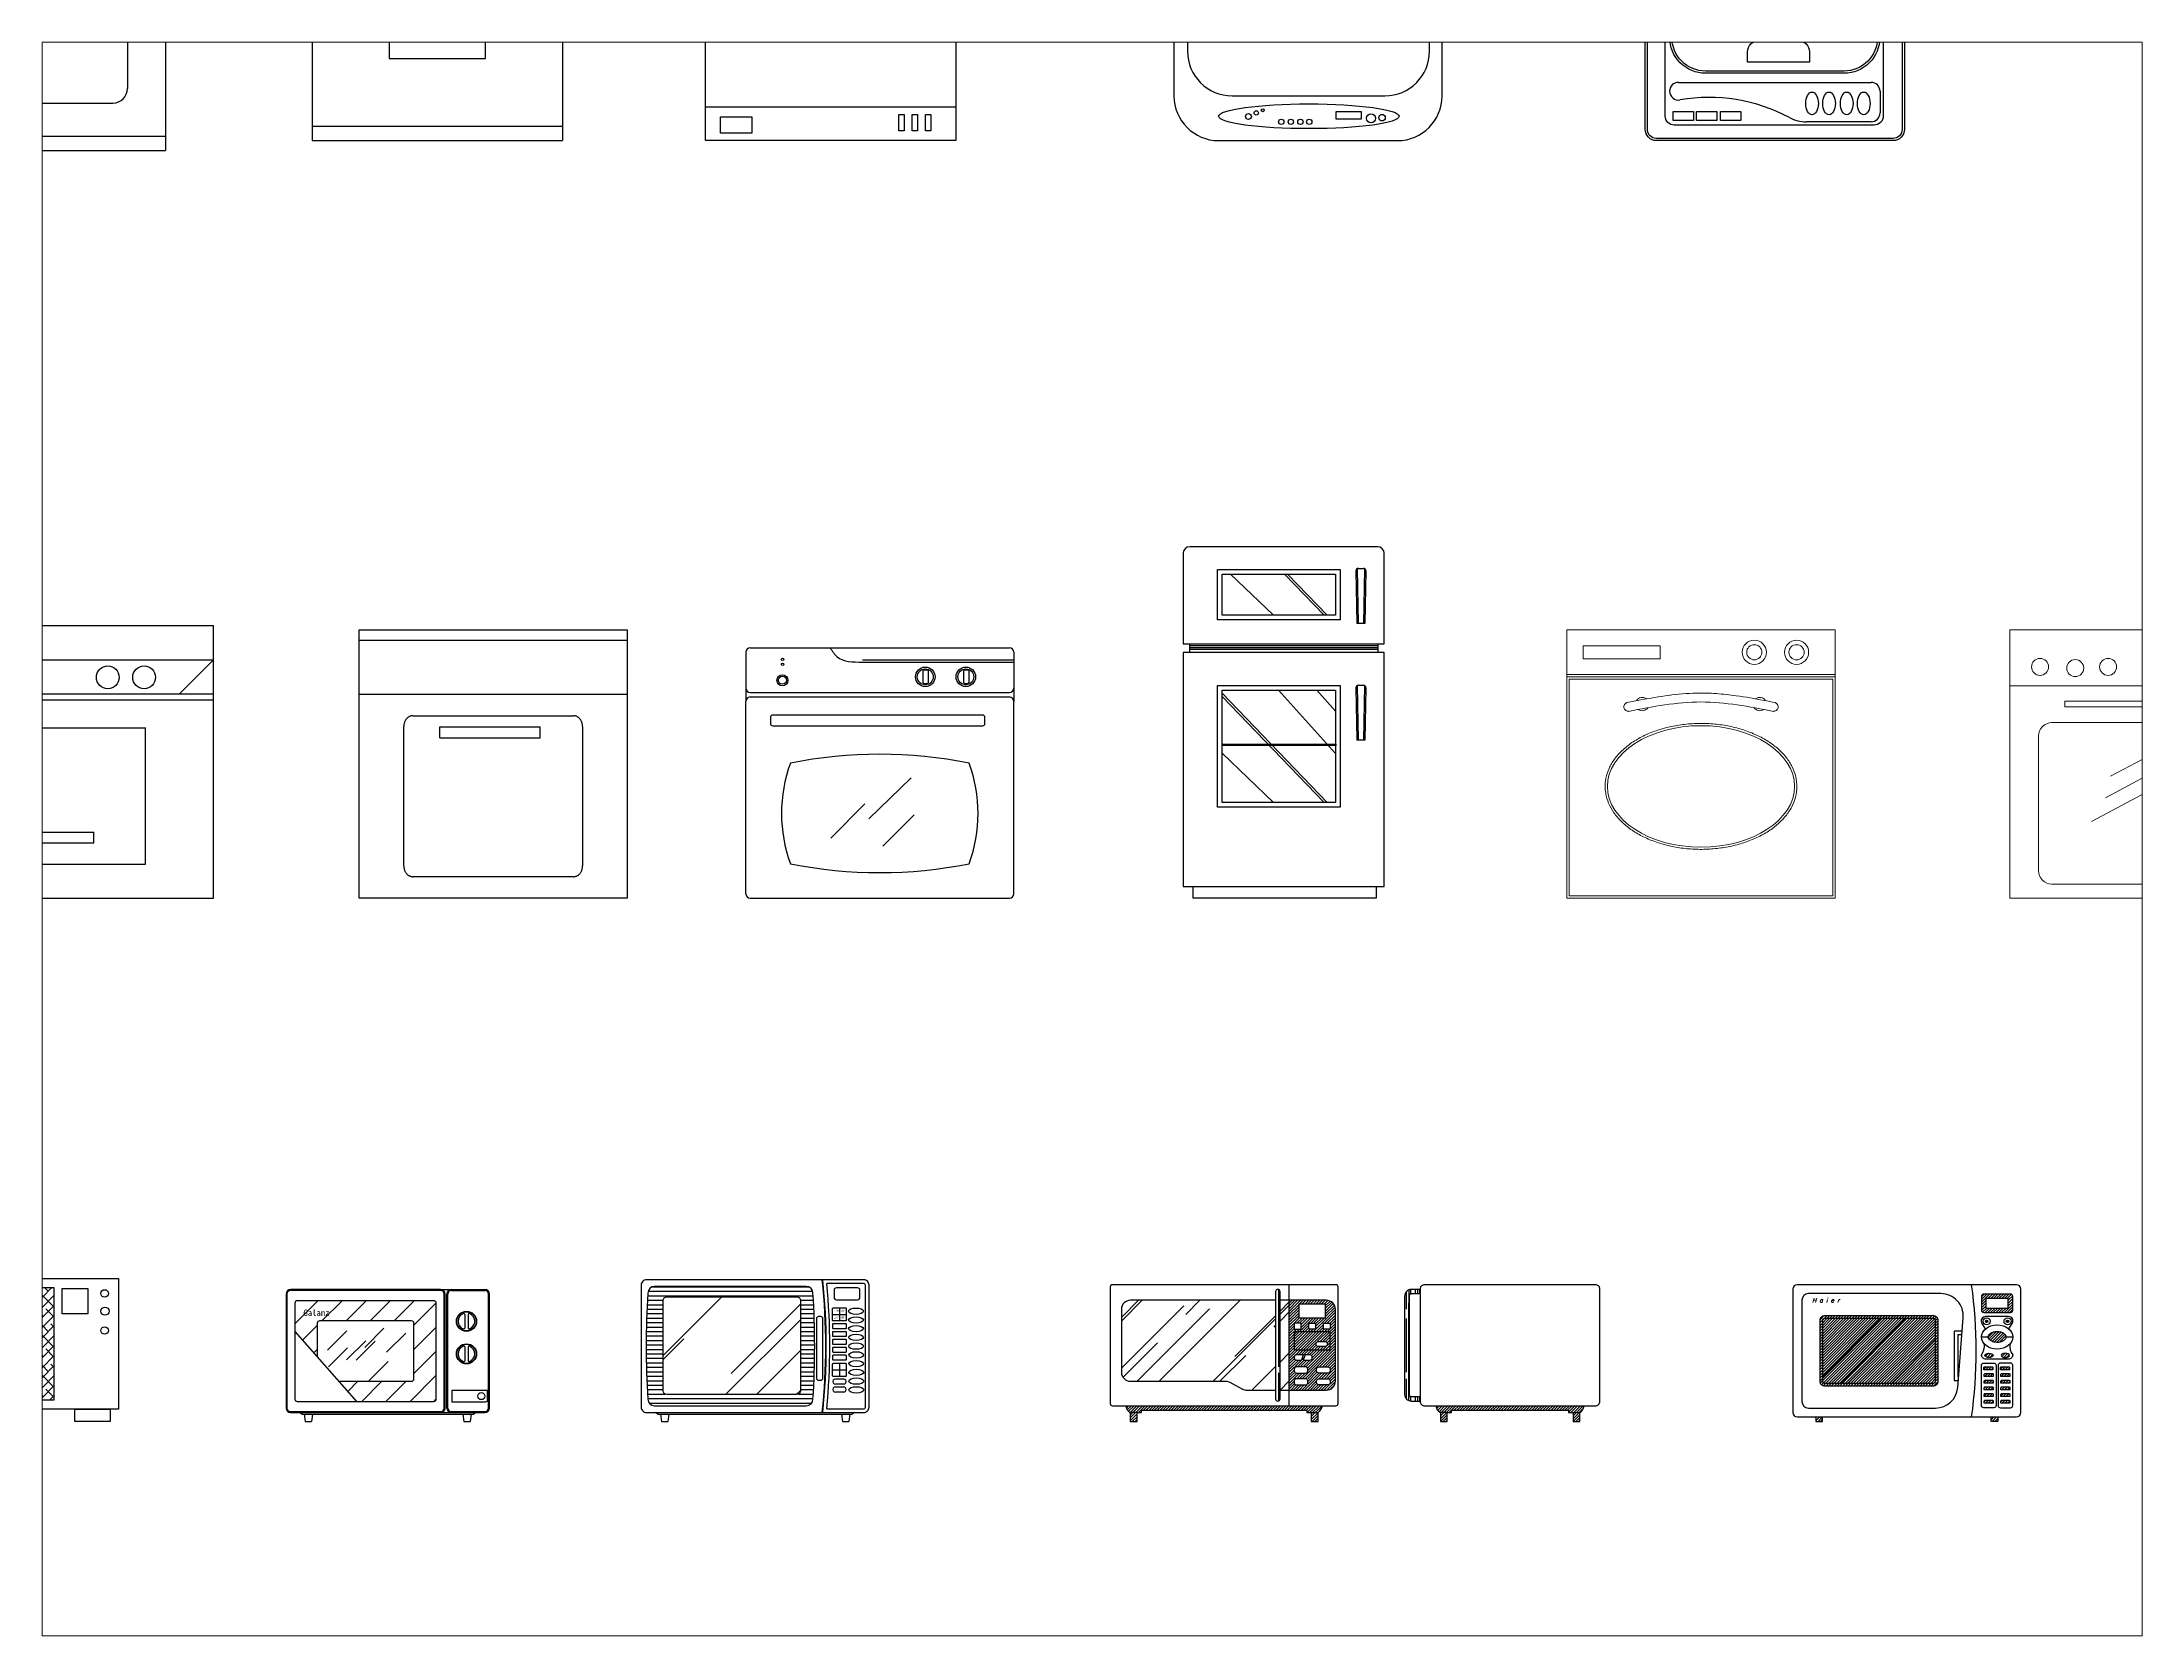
# Paper-space layout 'dwg' of a CAD drawing. Header units: millimetres. Extents: x 26 to 231, y 20 to 176.
# The model-space entities are those that its viewports show. They can reach past a viewport. Long polylines and large blocks are cut down to what shows.
import ezdxf
from ezdxf.enums import TextEntityAlignment as Align

# ---------------------------------------------------------------- set-up
doc = ezdxf.new("R2010")
doc.units = ezdxf.units.MM
doc.styles.add('SCRIPTC', font='scriptc')
doc.styles.get("Standard").update_dxf_attribs({"font": 'Arial.ttf'})
pattern_1 = [(45, (-56719.124, 2486.162), (-3.09359217, 3.09359217), [])]
pattern_2 = [(45, (-55483.8804, 3195.3866), (-3.09359217, 3.09359217), [])]

# ---------------------------------------------------------------- blocks, each defined once
blk = doc.blocks.new('LAVADORA')
for p, q in [((-0.35, 0.65), (-0.35, 0)), ((-0.35, 0.65), (0.35, 0.65)), ((0.35, 0.65), (0.35, 0)), ((-0.2437, 0.5389), (-0.2437, 0.1732)), ((-0.2031, 0.5795), (0.2031, 0.5795)), ((0.2437, 0.5389), (0.2437, 0.1732)), ((-0.2031, 0.1326), (0.2031, 0.1326)), ((-0.35, 0.0406), (0.35, 0.0406)), ((-0.35, 0), (0.35, 0))]:
    blk.add_line(p, q)
for centre, start, end in [((-0.2031, 0.5389), 90, 180), ((0.2031, 0.5389), 0, 90), ((-0.2031, 0.1732), 180, 270), ((0.2031, 0.1732), 270, 0)]:
    blk.add_arc(centre, 0.0406, start, end)
blk = doc.blocks.new('SECA')
for p, q in [((-0.35, 0.65), (0.35, 0.65)), ((-0.35, 0.65), (-0.35, 0)), ((0.35, 0.65), (0.35, 0)), ((-0.35, 0.0406), (0.35, 0.0406)), ((-0.35, 0), (0.35, 0))]:
    blk.add_line(p, q)
blk.add_lwpolyline([(0.1347, 0.2292), (0.1347, 0.4679), (-0.1347, 0.4679), (-0.1347, 0.2292)], close=True)
blk = doc.blocks.new('A$C6CAC75EA')
at = {"linetype": 'Continuous'}
for p, q in [((0, 0), (0, 609.6)), ((0, 609.6), (762, 609.6)), ((762, 0), (762, 609.6)), ((0, 533.4), (762, 533.4)), ((0, 533.4), (76.2, 457.2)), ((685.8, 457.2), (762, 533.4)), ((0, 457.2), (762, 457.2)), ((0, 443.5), (762, 443.5)), ((152.4, 381), (609.6, 381)), ((152.4, 76.2), (152.4, 381)), ((609.6, 76.2), (609.6, 381)), ((269.3, 147.9), (494.1, 147.9)), ((269.3, 123.6), (269.3, 147.9)), ((494.1, 123.6), (494.1, 147.9)), ((269.3, 123.6), (494.1, 123.6)), ((152.4, 76.2), (609.6, 76.2)), ((0, 0), (762, 0))]:
    blk.add_line(p, q, dxfattribs=at)
for centre in [(151.8, 494), (238.7, 494), (525.3, 494), (606.6, 494)]:
    blk.add_circle(centre, 25.4, dxfattribs=at)
blk = doc.blocks.new('A$C488C069F')
at = {"linetype": 'Continuous'}
for p, q in [((0, 600), (600, 600)), ((0, 0), (0, 600)), ((600, 576), (0, 576)), ((600, 600), (600, 0)), ((0, 456), (600, 456)), ((100.1, 387), (100, 385.5)), ((100, 385.5), (100, 384)), ((100, 72), (100, 384)), ((100.3, 388.5), (100.1, 387)), ((100.6, 390), (100.3, 388.5)), ((101, 391.4), (100.6, 390)), ((101.4, 392.8), (101, 391.4)), ((101.9, 394.2), (101.4, 392.8)), ((102.5, 395.5), (101.9, 394.2)), ((103.1, 396.8), (102.5, 395.5)), ((103.8, 398.1), (103.1, 396.8)), ((104.6, 399.3), (103.8, 398.1)), ((105.4, 400.4), (104.6, 399.3)), ((106.3, 401.5), (105.4, 400.4)), ((107.2, 402.5), (106.3, 401.5)), ((108.2, 403.4), (107.2, 402.5)), ((109.3, 404.3), (108.2, 403.4)), ((110.3, 405), (109.3, 404.3)), ((111.5, 405.7), (110.3, 405)), ((112.6, 406.3), (111.5, 405.7)), ((113.8, 406.8), (112.6, 406.3)), ((115, 407.2), (113.8, 406.8)), ((116.2, 407.6), (115, 407.2)), ((117.5, 407.8), (116.2, 407.6)), ((118.7, 407.9), (117.5, 407.8)), ((120, 408), (118.7, 407.9)), ((120, 408.1), (480, 408.1)), ((180.7, 383), (405.5, 383)), ((180.7, 358.7), (180.7, 383)), ((405.5, 358.7), (405.5, 383)), ((481.3, 407.9), (480, 408)), ((482.5, 407.8), (481.3, 407.9)), ((483.8, 407.6), (482.5, 407.8)), ((485, 407.2), (483.8, 407.6)), ((486.2, 406.8), (485, 407.2)), ((487.4, 406.3), (486.2, 406.8)), ((488.5, 405.7), (487.4, 406.3)), ((489.7, 405), (488.5, 405.7)), ((490.7, 404.3), (489.7, 405)), ((491.8, 403.4), (490.7, 404.3)), ((492.8, 402.5), (491.8, 403.4)), ((493.7, 401.5), (492.8, 402.5)), ((494.6, 400.4), (493.7, 401.5)), ((495.4, 399.3), (494.6, 400.4)), ((496.2, 398.1), (495.4, 399.3)), ((496.9, 396.8), (496.2, 398.1)), ((497.5, 395.5), (496.9, 396.8)), ((498.1, 394.2), (497.5, 395.5)), ((498.6, 392.8), (498.1, 394.2)), ((499, 391.4), (498.6, 392.8)), ((499.4, 390), (499, 391.4)), ((499.7, 388.5), (499.4, 390)), ((499.9, 387), (499.7, 388.5)), ((500, 385.5), (499.9, 387)), ((500, 384), (500, 385.5)), ((500, 384), (500, 72)), ((180.7, 358.7), (405.5, 358.7)), ((100, 72), (100, 70.5)), ((100, 70.5), (100.1, 69)), ((100.1, 69), (100.3, 67.5)), ((100.3, 67.5), (100.6, 66)), ((100.6, 66), (101, 64.6)), ((101, 64.6), (101.4, 63.2)), ((101.4, 63.2), (101.9, 61.8)), ((101.9, 61.8), (102.5, 60.4)), ((102.5, 60.4), (103.1, 59.1)), ((103.1, 59.1), (103.8, 57.9)), ((103.8, 57.9), (104.6, 56.7)), ((104.6, 56.7), (105.4, 55.6)), ((105.4, 55.6), (106.3, 54.5)), ((106.3, 54.5), (107.2, 53.5)), ((107.2, 53.5), (108.2, 52.6)), ((108.2, 52.6), (109.3, 51.7)), ((109.3, 51.7), (110.3, 51)), ((110.3, 51), (111.5, 50.3)), ((111.5, 50.3), (112.6, 49.7)), ((112.6, 49.7), (113.8, 49.2)), ((113.8, 49.2), (115, 48.8)), ((115, 48.8), (116.2, 48.4)), ((116.2, 48.4), (117.5, 48.2)), ((117.5, 48.2), (118.7, 48)), ((118.7, 48), (120, 48)), ((480, 48), (120, 48)), ((480, 48), (481.3, 48)), ((481.3, 48), (482.5, 48.2)), ((482.5, 48.2), (483.8, 48.4)), ((483.8, 48.4), (485, 48.8)), ((485, 48.8), (486.2, 49.2)), ((486.2, 49.2), (487.4, 49.7)), ((487.4, 49.7), (488.5, 50.3)), ((488.5, 50.3), (489.7, 51)), ((489.7, 51), (490.7, 51.7)), ((490.7, 51.7), (491.8, 52.6)), ((491.8, 52.6), (492.8, 53.5)), ((492.8, 53.5), (493.7, 54.5)), ((493.7, 54.5), (494.6, 55.6)), ((494.6, 55.6), (495.4, 56.7)), ((495.4, 56.7), (496.2, 57.9)), ((496.2, 57.9), (496.9, 59.1)), ((496.9, 59.1), (497.5, 60.4)), ((497.5, 60.4), (498.1, 61.8)), ((498.1, 61.8), (498.6, 63.2)), ((498.6, 63.2), (499, 64.6)), ((499, 64.6), (499.4, 66)), ((499.4, 66), (499.7, 67.5)), ((499.7, 67.5), (499.9, 69)), ((499.9, 69), (500, 70.5)), ((500, 70.5), (500, 72)), ((600, 0), (0, 0))]:
    blk.add_line(p, q, dxfattribs=at)
blk = doc.blocks.new('A$C45054F6D')
at = {"linetype": 'Continuous'}
for p, q in [((0, 575.1), (560, 575.1)), ((0, 0), (0, 575.1)), ((33.6, 610), (522.2, 610)), ((33.6, 596), (33.6, 610)), ((522.2, 596), (33.6, 596)), ((522.2, 610), (522.2, 596)), ((560, 575.1), (560, 0)), ((560, 75), (0, 75)), ((33.3, 53), (103.3, 53)), ((33.3, 16.3), (33.3, 53)), ((103.3, 53), (103.3, 16.3)), ((432.3, 21.5), (432.3, 58.3)), ((432.3, 58.3), (444.6, 58.3)), ((444.6, 58.3), (444.6, 21.5)), ((462.1, 21.5), (462.1, 58.3)), ((462.1, 58.3), (474.3, 58.3)), ((474.3, 58.3), (474.3, 21.5)), ((491.8, 21.5), (491.8, 58.3)), ((491.8, 58.3), (504.1, 58.3)), ((504.1, 58.3), (504.1, 21.5)), ((103.3, 16.3), (33.3, 16.3)), ((444.6, 21.5), (432.3, 21.5)), ((474.3, 21.5), (462.1, 21.5)), ((504.1, 21.5), (491.8, 21.5)), ((560, 0), (0, 0))]:
    blk.add_line(p, q, dxfattribs=at)
blk = doc.blocks.new('A$C20C229D7')
for p, q in [((0, 600), (0, 100)), ((600, 600), (0, 600)), ((600, 100), (600, 600)), ((571.9, 542), (30.2, 542)), ((30.2, 542), (30.2, 200)), ((571.9, 200), (571.9, 542)), ((30.2, 409.8), (571.9, 409.8)), ((30.2, 248), (571.9, 248)), ((130.2, 100), (471.9, 100)), ((362.9, 65.3), (418.9, 65.3)), ((362.9, 47.9), (362.9, 65.3)), ((418.9, 47.9), (362.9, 47.9)), ((418.9, 65.3), (418.9, 47.9)), ((100, 0), (500, 0))]:
    blk.add_line(p, q)
for centre, radius in [((70.3, 571.6), 13), ((116.5, 571.6), 13), ((166.7, 53.9), 6.67), ((184.1, 61.9), 4.67), ((198.8, 67.9), 3.33), ((240.1, 41.9), 6), ((261.5, 41.9), 6), ((282.8, 41.9), 6), ((302.8, 41.9), 6), ((440.9, 49.9), 10), ((465.6, 51.3), 7.33)]:
    blk.add_circle(centre, radius)
for centre, start, end in [((130.2, 200), 180, 270), ((471.9, 200), 270, 0), ((100, 100), 180, 270), ((500, 100), 270, 0)]:
    blk.add_arc(centre, 100, start, end)
blk.add_ellipse((301.8, 54.4), major_axis=(202, 0), ratio=0.137115)
blk = doc.blocks.new('A$C2FDD3429')
for p, q in [((55, 319), (525, 319)), ((74.5, 130.3), (505.5, 130.3)), ((525.5, 110.3), (525.5, 62)), ((505.5, 42), (360.8, 42))]:
    blk.add_line(p, q)
for points in [[(25, 580), (555, 580, -0.414214), (580, 555), (580, 25, -0.414214), (555, 0), (25, 0, -0.414214), (0, 25), (0, 555, -0.414214)], [(25, 575), (555, 575, -0.414214), (575, 555), (575, 25, -0.414214), (555, 5), (25, 5, -0.414214), (5, 25), (5, 555, -0.414214)], [(65, 500.4), (512.6, 500.4, -0.414214), (532.6, 480.4), (532.6, 54.8, -0.414214), (512.6, 34.8), (65, 34.8, -0.414214), (45, 54.8), (45, 480.4, -0.414214)], [(135, 491.6), (445, 491.6, -0.414214), (525, 411.6), (525, 230.5, -0.414214), (445, 150.5), (135, 150.5, -0.414214), (55, 230.5), (55, 411.6, -0.414214)], [(135, 486.6), (445, 486.6, -0.414214), (520, 411.6), (520, 230.5, -0.414214), (445, 155.5), (135, 155.5, -0.414214), (60, 230.5), (60, 411.6, -0.414214)], [(254, 223.5), (342.7, 223.5, -0.414214), (367.7, 198.5), (367.7, 175.7), (229, 175.7), (229, 198.5, -0.414214)]]:
    blk.add_lwpolyline(points, format="xyb", close=True)
for points in [[(62.7, 64.8), (107.9, 64.8), (107.9, 45), (62.7, 45)], [(115, 64.8), (160.2, 64.8), (160.2, 45), (115, 45)], [(168.6, 64.8), (213.8, 64.8), (213.8, 45), (168.6, 45)]]:
    blk.add_lwpolyline(points, close=True)
for centre, radius in [((68.9, 549.4), 19.1), ((109.5, 549.4), 19.1), ((506.3, 536.3), 21.5)]:
    blk.add_circle(centre, radius)
for centre, radius, start, end in [((74.5, 110.3), 20, 90, 180), ((74.5, 110.7), 20, 180, 279.7934), ((143, -285.9), 382.4, 61.8907, 99.7934), ((505.5, 110.3), 20, 0, 90), ((360.8, 122), 80, 241.8907, 270), ((505.5, 62), 20, 270, 0)]:
    blk.add_arc(centre, radius, start, end)
for centre in [(373.4, 83.1), (373.4, 83.1), (411.5, 83.1), (411.5, 83.1), (451.1, 83.1), (451.1, 83.1), (489.2, 83.1), (489.2, 83.1)]:
    blk.add_ellipse(centre, major_axis=(0, -25.4), ratio=0.556202)
blk = doc.blocks.new('A$C2D136731')
for p, q in [((0, 550), (0, 470)), ((10, 560), (590, 560)), ((600, 550), (600, 470)), ((0, 470), (0, 440)), ((600, 470), (600, 440)), ((0, 10), (0, 440)), ((600, 10), (600, 440)), ((10, 0), (590, 0))]:
    blk.add_line(p, q)
at = {"linetype": 'ByBlock'}
for p, q in [((261.1, 533), (600, 533)), ((261.1, 528), (600, 528)), ((10, 460), (590, 460)), ((10, 450), (590, 450)), ((275.6, 177.2), (370.1, 269.3)), ((190.1, 134.5), (266.6, 210.9)), ((307.1, 116.5), (376.8, 186.2))]:
    blk.add_line(p, q, dxfattribs=at)
for points in [[(400.1, 510.8), (405.3, 510.8, -0.414214), (408.3, 507.8), (408.3, 482.6, -0.414214), (405.3, 479.6), (400.1, 479.6, -0.414214), (397.1, 482.6), (397.1, 507.8, -0.414214)], [(490.8, 510.8), (496, 510.8, -0.414214), (499, 507.8), (499, 482.6, -0.414214), (496, 479.6), (490.8, 479.6, -0.414214), (487.8, 482.6), (487.8, 507.8, -0.414214)], [(60.4, 385.6), (530.4, 385.6, 0.414214), (535.4, 390.6), (535.4, 404.6, 0.414214), (530.4, 409.6), (60.4, 409.6, 0.414214), (55.4, 404.6), (55.4, 390.6, 0.414214)]]:
    blk.add_lwpolyline(points, format="xyb", close=True, dxfattribs=at)
for centre, radius in [((82.4, 534.4), 2.71), ((82.4, 522.9), 2.71), ((401.8, 495.1), 21.8), ((492.6, 495.1), 21.8), ((82.2, 487.3), 12.3), ((82.2, 487.3), 8.91), ((401.8, 495.1), 17.8), ((492.6, 495.1), 17.8)]:
    blk.add_circle(centre, radius, dxfattribs=at)
for centre, start, end in [((10, 550), 90, 180), ((590, 550), 0, 90), ((10, 10), 180, 270), ((590, 10), 270, 0)]:
    blk.add_arc(centre, 10, start, end)
for centre, radius, start, end in [((10, 470), 10, 180, 270), ((590, 470), 10, 270, 0), ((10, 440), 10, 90, 180), ((590, 440), 10, 0, 90), ((406.4, 189.5), 326.4, 159.8388, 200.1612), ((300, -688), 1010, 78.5788, 101.4212), ((193.6, 189.5), 326.4, 339.8388, 20.1612), ((300, 1067), 1010, 258.5788, 281.4212)]:
    blk.add_arc(centre, radius, start, end, dxfattribs=at)
blk.add_spline([(188.8, 560), (204.5, 540.1), (261.1, 528)], degree=3, dxfattribs=at)
blk = doc.blocks.new('A$C155957EE')
at = {"linetype": 'Continuous'}
for p, q in [((0, 319.5), (503.5, 319.5)), ((0, 27.5), (0, 319.5)), ((503.5, 319.5), (503.5, 27.5)), ((503.5, 27.5), (0, 27.5)), ((19.5, 0), (19.5, 27.5)), ((96.2, 27.5), (96.2, 0)), ((406.1, 0), (406.1, 27.5)), ((484.9, 27.5), (484.9, 0))]:
    blk.add_line(p, q, dxfattribs=at)
for p, q in [((20, 121.8), (197.7, 299.5)), ((20, 144.3), (175.3, 299.5)), ((20, 166.7), (152.8, 299.5)), ((20, 189.2), (130.4, 299.5)), ((20, 211.6), (107.9, 299.5)), ((20, 299.5), (359.3, 299.5)), ((20, 76.9), (242.6, 299.5)), ((20, 99.4), (220.2, 299.5)), ((20, 54.5), (265.1, 299.5)), ((20, 234.1), (85.4, 299.5)), ((20, 279), (40.5, 299.5)), ((20, 256.5), (63, 299.5)), ((20, 47.5), (20, 299.5)), ((54.8, 268.8), (26.7, 296.9)), ((35.5, 47.5), (287.5, 299.5)), ((58, 47.5), (310, 299.5)), ((88.4, 257.6), (60.4, 285.7)), ((77.2, 291.3), (69, 299.5)), ((80.4, 47.5), (332.4, 299.5)), ((110.9, 280.1), (91.4, 299.5)), ((102.9, 47.5), (354.9, 299.5)), ((144.6, 268.8), (116.5, 296.9)), ((178.2, 257.6), (150.2, 285.7)), ((167, 291.3), (158.8, 299.5)), ((200.7, 280.1), (181.2, 299.5)), ((234.4, 268.8), (206.3, 296.9)), ((268, 257.6), (240, 285.7)), ((256.8, 291.3), (248.6, 299.5)), ((290.5, 280.1), (271, 299.5)), ((324.2, 268.8), (296.1, 296.9)), ((357.8, 257.6), (329.8, 285.7)), ((346.6, 291.3), (338.4, 299.5)), ((359.3, 299.5), (359.3, 47.5)), ((377.6, 240.7), (377.6, 297.1)), ((377.6, 297.1), (435.5, 297.1)), ((435.5, 297.1), (435.5, 240.7)), ((21.1, 280.1), (20, 281.1)), ((32.3, 246.4), (20, 258.7)), ((43.5, 212.7), (20, 236.2)), ((66, 235.2), (37.9, 263.2)), ((99.7, 223.9), (71.6, 252)), ((122.1, 246.4), (94, 274.4)), ((133.3, 212.7), (105.3, 240.8)), ((125.3, 47.5), (359.3, 281.5)), ((155.8, 235.2), (127.7, 263.2)), ((147.8, 47.5), (359.3, 259)), ((189.5, 223.9), (161.4, 252)), ((170.2, 47.5), (359.3, 236.6)), ((211.9, 246.4), (183.9, 274.4)), ((223.1, 212.7), (195.1, 240.8)), ((245.6, 235.2), (217.5, 263.2)), ((279.3, 223.9), (251.2, 252)), ((301.7, 246.4), (273.7, 274.4)), ((312.9, 212.7), (284.9, 240.8)), ((335.4, 235.2), (307.3, 263.2)), ((359.3, 233.7), (341, 252)), ((435.5, 240.7), (377.6, 240.7)), ((21.1, 190.3), (20, 191.3)), ((54.8, 179), (26.7, 207.1)), ((77.2, 201.5), (49.1, 229.5)), ((88.4, 167.8), (60.4, 195.9)), ((110.9, 190.3), (82.8, 218.3)), ((144.6, 179), (116.5, 207.1)), ((167, 201.5), (138.9, 229.5)), ((178.2, 167.8), (150.2, 195.9)), ((200.7, 190.3), (172.6, 218.3)), ((192.7, 47.5), (359.3, 214.1)), ((234.4, 179), (206.3, 207.1)), ((215.1, 47.5), (359.3, 191.7)), ((256.8, 201.5), (228.8, 229.5)), ((268, 167.8), (240, 195.9)), ((290.5, 190.3), (262.4, 218.3)), ((324.2, 179), (296.1, 207.1)), ((346.6, 201.5), (318.6, 229.5)), ((357.8, 167.8), (329.8, 195.9)), ((359.3, 211.3), (352.2, 218.3)), ((32.3, 156.6), (20, 168.9)), ((43.5, 122.9), (20, 146.4)), ((66, 145.4), (37.9, 173.4)), ((99.7, 134.1), (71.6, 162.2)), ((122.1, 156.6), (94, 184.6)), ((133.3, 122.9), (105.3, 151)), ((155.8, 145.4), (127.7, 173.4)), ((189.5, 134.1), (161.4, 162.2)), ((211.9, 156.6), (183.9, 184.6)), ((223.1, 122.9), (195.1, 151)), ((245.6, 145.4), (217.5, 173.4)), ((237.6, 47.5), (359.3, 169.2)), ((279.3, 134.1), (251.2, 162.2)), ((260, 47.5), (359.3, 146.8)), ((301.7, 156.6), (273.7, 184.6)), ((312.9, 122.9), (284.9, 151)), ((335.4, 145.4), (307.3, 173.4)), ((359.3, 143.9), (341, 162.2)), ((21.1, 100.4), (20, 101.5)), ((54.8, 89.2), (26.7, 117.3)), ((77.2, 111.7), (49.1, 139.7)), ((88.4, 78), (60.4, 106.1)), ((110.9, 100.4), (82.8, 128.5)), ((122.1, 66.8), (94, 94.8)), ((144.6, 89.2), (116.5, 117.3)), ((167, 111.7), (138.9, 139.7)), ((178.2, 78), (150.2, 106.1)), ((200.7, 100.4), (172.6, 128.5)), ((211.9, 66.8), (183.9, 94.8)), ((234.4, 89.2), (206.3, 117.3)), ((256.8, 111.7), (228.8, 139.7)), ((268, 78), (240, 106.1)), ((290.5, 100.4), (262.4, 128.5)), ((301.7, 66.8), (273.7, 94.8)), ((282.5, 47.5), (359.3, 124.3)), ((324.2, 89.2), (296.1, 117.3)), ((304.9, 47.5), (359.3, 101.9)), ((346.6, 111.7), (318.6, 139.7)), ((357.8, 78), (329.8, 106.1)), ((359.3, 121.5), (352.2, 128.5)), ((32.3, 66.8), (20, 79.1)), ((29.1, 47.5), (20, 56.6)), ((359.3, 47.5), (20, 47.5)), ((66, 55.5), (37.9, 83.6)), ((51.5, 47.5), (49.1, 49.9)), ((96.4, 47.5), (71.6, 72.4)), ((118.9, 47.5), (105.3, 61.2)), ((155.8, 55.5), (127.7, 83.6)), ((141.3, 47.5), (138.9, 49.9)), ((186.2, 47.5), (161.4, 72.4)), ((208.7, 47.5), (195.1, 61.2)), ((245.6, 55.5), (217.5, 83.6)), ((231.2, 47.5), (228.8, 49.9)), ((276.1, 47.5), (251.2, 72.4)), ((298.5, 47.5), (284.9, 61.2)), ((335.4, 55.5), (307.3, 83.6)), ((321, 47.5), (318.6, 49.9)), ((327.4, 47.5), (359.3, 79.4)), ((359.3, 54.1), (341, 72.4)), ((349.8, 47.5), (359.3, 57)), ((19.5, 27.5), (96.2, 27.5)), ((96.2, 0), (19.5, 0)), ((406.1, 27.5), (484.9, 27.5)), ((484.9, 0), (406.1, 0))]:
    blk.add_line(p, q)
for centre, radius in [((472.8, 286.4), 8.38), ((473.6, 246.8), 9.14), ((472.8, 203.4), 8.38)]:
    blk.add_circle(centre, radius)
blk = doc.blocks.new('A$C197057F5')
for p, q in [((0, 285), (0, 30)), ((2, 285), (2, 30)), ((346, 295), (10, 295)), ((346, 293), (10, 293)), ((346, 295), (383.4, 295)), ((354, 30), (354, 285)), ((356, 30), (356, 285)), ((360, 30), (360, 285)), ((362, 30), (362, 285)), ((370, 295), (445, 295)), ((370, 293), (445, 293)), ((453, 30), (453, 285)), ((455, 30), (455, 285)), ((20, 218.6), (71.4, 270)), ((20, 265), (20, 50)), ((331, 270), (25, 270)), ((80.3, 225), (125.3, 270)), ((134.2, 225), (179.2, 270)), ((188.1, 225), (233.1, 270)), ((242, 225), (287, 270)), ((286, 215.1), (336, 265.1)), ((336, 50), (336, 265)), ((399.8, 239.5), (399.8, 208.8)), ((407.8, 239.5), (407.8, 208.8)), ((20, 201.2), (157.7, 45)), ((37.1, 181.8), (70, 214.7)), ((70, 220), (70, 144.5)), ((281, 225), (75, 225)), ((93, 159.7), (135.9, 202.6)), ((176.2, 165.5), (219.2, 208.4)), ((225, 154.7), (267.9, 197.6)), ((286, 95), (286, 220)), ((286, 161.3), (336, 211.3)), ((62.4, 153.2), (70, 160.8)), ((94.8, 121.9), (137.8, 164.8)), ((135.5, 137.7), (178.4, 180.7)), ((156.9, 136.9), (199.8, 179.8)), ((286, 107.4), (336, 157.4)), ((399.8, 166.6), (399.8, 135.9)), ((407.8, 166.6), (407.8, 135.9)), ((185.5, 91.2), (228.5, 134.2)), ((277.5, 45), (336, 103.5)), ((118, 90), (281, 90)), ((138.1, 67.3), (160.9, 90)), ((169.7, 45), (214.7, 90)), ((223.6, 45), (268.6, 90)), ((331.4, 45), (336, 49.6)), ((10, 22), (346, 22)), ((10, 20), (346, 20)), ((25, 45), (331, 45)), ((35, 16), (30, 20)), ((35, 16), (65, 16)), ((40.6, 16), (43, 0)), ((59.4, 16), (57, 0)), ((65, 16), (390, 16)), ((346, 20), (370, 20)), ((370, 22), (445, 22)), ((370, 20), (445, 20)), ((390, 16), (420, 16)), ((395.6, 16), (398, 0)), ((414.4, 16), (412, 0)), ((425, 20), (420, 16)), ((43, 0), (57, 0)), ((398, 0), (412, 0))]:
    blk.add_line(p, q)
blk.add_lwpolyline([(371, 44), (447, 44, 0.414214), (451, 48), (451, 69), (371, 69)], format="xyb", close=True)
for centre, radius in [((403.8, 224.1), 22.5), ((403.8, 224.1), 21.5), ((403.8, 151.2), 22.5), ((403.8, 151.2), 21.5), ((437.1, 56.8), 7.98)]:
    blk.add_circle(centre, radius)
for centre, radius, start, end in [((10, 285), 10, 90, 180), ((10, 285), 8, 90, 180), ((346, 285), 10, 0, 90), ((346, 285), 8, 0, 90), ((370, 285), 10, 90, 180), ((370, 285), 8, 90, 180), ((445, 285), 10, 0, 90), ((445, 285), 8, 0, 90), ((25, 265), 5, 90, 180), ((331, 265), 5, 0, 90), ((403.8, 224.1), 18.5, 111.3237, 248.6763), ((397.8, 239.5), 2, 0, 111.3237), ((409.8, 239.5), 2, 68.6763, 180), ((403.8, 224.1), 18.5, 291.3237, 68.6763), ((75, 220), 5, 90, 180), ((281, 220), 5, 0, 90), ((397.8, 208.8), 2, 248.6763, 0), ((409.8, 208.8), 2, 180, 291.3237), ((403.8, 151.2), 18.5, 111.3237, 248.6763), ((397.8, 166.6), 2, 0, 111.3237), ((409.8, 166.6), 2, 68.6763, 180), ((403.8, 151.2), 18.5, 291.3237, 68.6763), ((281, 95), 5, 270, 0), ((397.8, 135.9), 2, 248.6763, 0), ((409.8, 135.9), 2, 180, 291.3237), ((25, 50), 5, 180, 270), ((331, 50), 5, 270, 0), ((10, 30), 10, 180, 270), ((10, 30), 8, 180, 270), ((346, 30), 10, 270, 0), ((346, 30), 8, 270, 0), ((370, 30), 10, 180, 270), ((370, 30), 8, 180, 270), ((445, 30), 10, 270, 0), ((445, 30), 8, 270, 0)]:
    blk.add_arc(centre, radius, start, end)
at = {"insert": (38.8, 250.4), "char_height": 14.336, "width": 42.433, "attachment_point": 1}
blk.add_mtext('\\f黑体|b0|i0|c134|p2;Galanz', dxfattribs=at)
blk = doc.blocks.new('A$C28AC2ABE')
h = blk.add_hatch()
h.set_pattern_fill('LINE', color=256, scale=80, style=0)
h.set_pattern_definition([(0, (-101580.327, -67816.959), (0, 10), [])])
h.paths.add_polyline_path([(30, 302, 0.376836), (15.1, 288.9, 0.032593), (15.1, 48.1, 0.376836), (30, 35), (369.6, 35, 0.376837), (384.5, 48.1, 0.032592), (384.5, 288.9, 0.376837), (369.6, 302)])
h.paths.add_polyline_path([(348.6, 278.7, -0.414214), (356.6, 270.7), (356.6, 68.3, -0.414214), (348.6, 60.3), (57.4, 60.3, -0.414214), (49.4, 68.3), (49.4, 270.7, -0.414214), (57.4, 278.7)], flags=16)
h = blk.add_hatch()
h.set_pattern_fill('AR-RROOF', color=256, scale=8, angle=45, style=0)
h.set_pattern_definition([(45, (36157.64, -23925.7), (172.4209, 459.7891), [3048, -406.4, 1016, -203.2]), (45, (36276.9, -23662.76), (-334.784, 47.4158), [609.6, -67.056, 1219.2, -152.4]), (45, (36107.35, -23731.73), (650.88896, 843.42565), [1625.6, -284.48, 812.8, -203.2])])
h.paths.add_polyline_path([(356.6, 270.7, 0.414214), (348.6, 278.7), (57.4, 278.7, 0.414214), (49.4, 270.7), (49.4, 68.3, 0.414214), (57.4, 60.3), (348.6, 60.3, 0.414214), (356.6, 68.3)])
for p, q in [((369.6, 302), (30, 302)), ((498, 309), (415.3, 309)), ((432, 293.9), (432, 277.4)), ((484.5, 298.9), (437, 298.9)), ((489.5, 277.4), (489.5, 293.9)), ((502, 32), (502, 305)), ((428.5, 239.5), (459.2, 239.5)), ((437, 272.4), (484.5, 272.4)), ((443.9, 254.2), (443.9, 224.8)), ((428.5, 115.5), (459.2, 115.5)), ((434.7, 95), (453.3, 95)), ((443.9, 130.1), (443.9, 100.8)), ((453.3, 83.2), (434.7, 83.2)), ((434.7, 77.4), (453.3, 77.4)), ((453.3, 65.7), (434.7, 65.7)), ((30, 35), (369.6, 35)), ((32.5, 20), (477.5, 20)), ((37.5, 16), (32.5, 20)), ((37.5, 16), (67.5, 16)), ((43.1, 16), (45.5, 0)), ((61.9, 16), (59.5, 0)), ((67.5, 16), (442.5, 16)), ((415.3, 28), (498, 28)), ((442.5, 16), (472.5, 16)), ((448.1, 16), (450.5, 0)), ((466.9, 16), (464.5, 0)), ((477.5, 20), (472.5, 16)), ((45.5, 0), (59.5, 0)), ((450.5, 0), (464.5, 0))]:
    blk.add_line(p, q)
for points in [[(12, 20), (498, 20, 0.414214), (510, 32), (510, 305, 0.414214), (498, 317), (12, 317, 0.414214), (0, 305), (0, 32, 0.414214)], [(57.4, 278.7), (348.6, 278.7, -0.414214), (356.6, 270.7), (356.6, 68.3, -0.414214), (348.6, 60.3), (57.4, 60.3, -0.414214), (49.4, 68.3), (49.4, 270.7, -0.414214)], [(398, 235.5), (401.2, 235.5, -0.414214), (406.2, 230.5), (406.2, 96.4, -0.414214), (401.2, 91.4), (398, 91.4, -0.414214), (393, 96.4), (393, 230.5, -0.414214)], [(430.5, 254.2), (457.2, 254.2, -0.414214), (459.2, 252.2), (459.2, 226.8, -0.414214), (457.2, 224.8), (430.5, 224.8, -0.414214), (428.5, 226.8), (428.5, 252.2, -0.414214)], [(430.8, 219), (457.1, 219, -0.414214), (459.1, 217), (459.1, 209.3, -0.414214), (457.1, 207.3), (430.8, 207.3, -0.414214), (428.8, 209.3), (428.8, 217, -0.414214)], [(430.8, 201.5), (457.1, 201.5, -0.414214), (459.1, 199.5), (459.1, 191.7, -0.414214), (457.1, 189.7), (430.8, 189.7, -0.414214), (428.8, 191.7), (428.8, 199.5, -0.414214)], [(430.8, 183.9), (457.1, 183.9, -0.414214), (459.1, 181.9), (459.1, 174.2, -0.414214), (457.1, 172.2), (430.8, 172.2, -0.414214), (428.8, 174.2), (428.8, 181.9, -0.414214)], [(430.8, 166.4), (457.1, 166.4, -0.414214), (459.1, 164.4), (459.1, 156.6, -0.414214), (457.1, 154.6), (430.8, 154.6, -0.414214), (428.8, 156.6), (428.8, 164.4, -0.414214)], [(430.8, 148.8), (457.1, 148.8, -0.414214), (459.1, 146.8), (459.1, 139.1, -0.414214), (457.1, 137.1), (430.8, 137.1, -0.414214), (428.8, 139.1), (428.8, 146.8, -0.414214)], [(430.5, 130.1), (457.2, 130.1, -0.414214), (459.2, 128.1), (459.2, 102.8, -0.414214), (457.2, 100.8), (430.5, 100.8, -0.414214), (428.5, 102.8), (428.5, 128.1, -0.414214)]]:
    blk.add_lwpolyline(points, format="xyb", close=True)
for centre, radius, start, end in [((1860.7, 168.5), 1849.5, 176.3265, 183.6735), ((30, 287), 15, 90, 180), ((369.6, 287), 15, 0, 90), ((-1461.2, 168.5), 1849.6, 356.3266, 3.6734), ((-967.9, 168.5), 1381.1, 353.8327, 6.1673), ((-967.9, 168.5), 1382.3, 353.8327, 6.1673), ((-967.9, 168.5), 1390.3, 354.1998, 5.8002), ((437, 293.9), 5, 90, 180), ((484.5, 293.9), 5, 0, 90), ((498, 305), 4, 0, 90), ((437, 277.4), 5, 180, 270), ((484.5, 277.4), 5, 270, 0), ((434.7, 89.1), 5.88, 89.9996, 270.0004), ((453.3, 89.1), 5.88, 269.9996, 90.0004), ((30, 50), 15, 180, 270), ((369.6, 50), 15, 270, 0), ((434.7, 71.5), 5.88, 89.9996, 270.0004), ((453.3, 71.5), 5.88, 269.9996, 90.0004), ((498, 32), 4, 270, 360)]:
    blk.add_arc(centre, radius, start, end)
for centre in [(480.9, 246.7), (480.9, 227.1), (480.9, 227.1), (480.9, 207.6), (481.1, 188), (481.1, 188), (481.1, 168.5), (481.3, 148.9), (481.3, 148.9), (481.3, 129.3), (481.5, 109.8), (481.5, 109.8), (481.5, 90.2), (481.5, 70.7)]:
    blk.add_ellipse(centre, major_axis=(-16.6, 0), ratio=0.424478)
at = {"char_height": 4, "width": 12.066, "attachment_point": 1}
for s, insert in [('\\f黑体|b0|i0|c134|p2;10分', (431.5, 249.3)), ('\\f黑体|b0|i0|c134|p2;10秒', (431.5, 234.8)), ('\\f黑体|b0|i0|c134|p2;1分', (446.8, 249.3)), ('\\f黑体|b0|i0|c134|p2;1秒', (446.8, 234.8))]:
    blk.add_mtext(s, dxfattribs=dict(at, insert=insert))
blk = doc.blocks.new('A$C7BCF47BC')
for p, q in [((0, 771.4), (0, 568.6)), ((435.4, 786), (14.6, 786)), ((450, 568.6), (450, 771.4)), ((77, 734.9), (351.1, 734.9)), ((77, 622.9), (77, 734.9)), ((87, 724.9), (341.1, 724.9)), ((87, 632.9), (87, 724.9)), ((202.3, 632.9), (106.2, 724.9)), ((315.6, 632.9), (227.1, 724.9)), ((322.3, 632.9), (233.7, 724.9)), ((341.1, 724.9), (341.1, 632.9)), ((351.1, 734.9), (351.1, 622.9)), ((386.5, 731.9), (388.8, 614.6)), ((389.6, 737), (392, 614.6)), ((392.1, 737.6), (403.3, 737.6)), ((405.8, 737), (403.4, 614.6)), ((408.9, 731.9), (406.6, 614.6)), ((351.1, 622.9), (77, 622.9)), ((341.1, 632.9), (87, 632.9)), ((406.6, 614.6), (388.8, 614.6)), ((0, 568.6), (450, 568.6)), ((14, 568.6), (14, 549.2)), ((436, 564.2), (14, 564.2)), ((436, 568.6), (436, 549.2)), ((0, 549.2), (0, 26)), ((450, 549.2), (0, 549.2)), ((436, 560.1), (14, 560.1)), ((436, 556.1), (14, 556.1)), ((450, 26), (450, 549.2)), ((77, 475.5), (351.1, 475.5)), ((77, 203.7), (77, 475.5)), ((351.1, 475.5), (351.1, 203.7)), ((386.5, 470.4), (388.8, 353.1)), ((389.6, 475.5), (392, 353.1)), ((392.1, 476.1), (403.3, 476.1)), ((405.8, 475.5), (403.4, 353.1)), ((408.9, 470.4), (406.6, 353.1)), ((87, 465.5), (341.1, 465.5)), ((87, 213.7), (87, 465.5)), ((322.3, 213.7), (87, 458.4)), ((315.6, 213.7), (87, 451.4)), ((341.1, 323.5), (213.7, 465.5)), ((341.1, 418.6), (299.1, 465.5)), ((341.1, 465.5), (341.1, 213.7)), ((87.4, 344.6), (341.5, 344.6)), ((87.4, 341.7), (87.4, 344.6)), ((341.5, 341.7), (87.4, 341.7)), ((341.5, 344.6), (341.5, 341.7)), ((406.6, 353.1), (388.8, 353.1)), ((202.3, 213.7), (87, 324.1)), ((351.1, 203.7), (77, 203.7)), ((341.1, 213.7), (87, 213.7)), ((0, 26), (450, 26)), ((22.2, 0), (22.2, 26)), ((431.6, 0), (22.2, 0)), ((431.6, 26), (431.6, 0))]:
    blk.add_line(p, q)
for centre, radius, start, end in [((14.6, 771.4), 14.6, 90, 180), ((435.4, 771.4), 14.6, 0, 90), ((392.1, 732), 5.58, 90, 181.123), ((403.3, 732), 5.58, 358.877, 90), ((392.1, 470.5), 5.58, 90, 181.123), ((403.3, 470.5), 5.58, 358.877, 90)]:
    blk.add_arc(centre, radius, start, end)
blk = doc.blocks.new('A$C19914015')
at = {"ltscale": 1000}
h = blk.add_hatch(dxfattribs=at)
h.set_pattern_fill('AR-RROOF', color=256, scale=15, angle=90, style=0)
h.set_pattern_definition([(90, (-52176.816, 5086.802), (-15, 33), [225, -30, 75, -15]), (90, (-52184.316, 5106.752), (-19.95, -15), [45, -4.95, 90, -11.25]), (90, (-52189.566, 5094.302), (-10.05, 78), [120, -21, 60, -15])])
h.paths.add_polyline_path([(370, 50.5, 0.414214), (375, 45.5, 0.414214), (380, 50.5), (380, 290.5, 0.414214), (375, 295.5, 0.414214), (370, 290.5)])
h = blk.add_hatch(dxfattribs=at)
h.set_pattern_fill('AR-RROOF', color=256, scale=120, angle=45, style=0)
h.set_pattern_definition([(45, (-52176.82, 5086.8), (101.82338, 271.529), [1800, -240, 600, -120]), (45, (-52106.39, 5242.08), (-197.70706, 28.00143), [360, -39.6, 720, -90]), (45, (-52206.515, 5201.35), (384.38325, 498.08602), [960, -168, 480, -120])])
h.paths.add_polyline_path([(370, 271), (45, 271, 0.414214), (25, 251), (25, 110, 0.414214), (45, 90), (258.4, 90, -0.123573), (267.9, 87.6), (296.3, 72.4, 0.123573), (305.8, 70), (370, 70)])
h.paths.add_polyline_path([(400, 271), (380, 271), (380, 70), (400, 70)])
h = blk.add_hatch(dxfattribs=at)
h.set_pattern_fill('ANSI31', color=256, scale=35, style=0)
h.set_pattern_definition(pattern_1)
h.paths.add_polyline_path([(400, 70), (484, 70, 0.414214), (504, 90), (504, 251, 0.414214), (484, 271), (400, 271)])
h.paths.add_polyline_path([(461.2, 167.7), (461.2, 178.9), (485.2, 178.9), (485.2, 167.7)], flags=16)
h.paths.add_polyline_path([(492, 108.2), (462, 108.2), (462, 122.2), (492, 122.2)], flags=16)
h.paths.add_polyline_path([(452, 137.2), (432.1, 137.2), (436.1, 149.2), (452, 149.2)], flags=16)
h.paths.add_polyline_path([(492, 81.7), (462, 81.7), (462, 95.7), (492, 95.7)], flags=16)
h.paths.add_polyline_path([(442, 108.2), (412, 108.2), (412, 122.2), (442, 122.2)], flags=16)
h.paths.add_polyline_path([(432, 149.2), (428, 137.2), (412, 137.2), (412, 149.2)], flags=16)
h.paths.add_polyline_path([(492, 206.8), (477, 206.8), (477, 219.8), (492, 219.8)], flags=16)
h.paths.add_polyline_path([(459.5, 206.8), (444.5, 206.8), (444.5, 219.8), (459.5, 219.8)], flags=16)
h.paths.add_polyline_path([(442, 81.7), (412, 81.7), (412, 95.7), (442, 95.7)], flags=16)
h.paths.add_polyline_path([(482, 232.1), (422, 232.1), (422, 262.1), (482, 262.1)], flags=16)
h.paths.add_polyline_path([(427, 206.8), (412, 206.8), (412, 219.8), (427, 219.8)], flags=16)
h = blk.add_hatch(dxfattribs=at)
h.set_pattern_fill('ANSI31', color=256, scale=35, style=0)
h.set_pattern_definition(pattern_1)
h.paths.add_polyline_path([(35, 35, 0.252788), (45, 20), (60, 20), (70, 20), (70, 25), (440, 25), (440, 20), (450, 20), (465, 20, 0.210487), (475, 35)])
h.paths.add_polyline_path([(450, 20), (450, 0), (465, 0), (465, 20)])
h.paths.add_polyline_path([(45, 0), (60, 0), (60, 20), (45, 20)])
for p, q in [((400, 306), (400, 35)), ((432, 149.2), (428, 137.2)), ((60, 20), (45, 20)), ((450, 20), (465, 20))]:
    blk.add_line(p, q, dxfattribs=at)
for points in [[(5, 35), (505, 35, 0.414214), (510, 40), (510, 301, 0.414214), (505, 306), (5, 306, 0.414214), (0, 301), (0, 40, 0.414214)], [(375, 45.5), (375, 45.5, 0.414214), (380, 50.5), (380, 290.5, 0.414214), (375, 295.5), (375, 295.5, 0.414214), (370, 290.5), (370, 50.5, 0.414214)], [(481.2, 167.7), (465.2, 167.7, -0.414214), (461.2, 171.7), (461.2, 174.9, -0.414214), (465.2, 178.9), (481.2, 178.9, -0.414214), (485.2, 174.9), (485.2, 171.7, -0.414214)], [(417, 108.2), (437, 108.2, 0.414214), (442, 113.2), (442, 117.2, 0.414214), (437, 122.2), (417, 122.2, 0.414214), (412, 117.2), (412, 113.2, 0.414214)], [(417, 81.7), (437, 81.7, 0.414214), (442, 86.7), (442, 90.7, 0.414214), (437, 95.7), (417, 95.7, 0.414214), (412, 90.7), (412, 86.7, 0.414214)], [(487, 108.2), (467, 108.2, -0.414214), (462, 113.2), (462, 117.2, -0.414214), (467, 122.2), (487, 122.2, -0.414214), (492, 117.2), (492, 113.2, -0.414214)], [(487, 81.7), (467, 81.7, -0.414214), (462, 86.7), (462, 90.7, -0.414214), (467, 95.7), (487, 95.7, -0.414214), (492, 90.7), (492, 86.7, -0.414214)]]:
    blk.add_lwpolyline(points, format="xyb", close=True, dxfattribs=at)
for points in [[(370, 271), (45, 271, 0.414214), (25, 251), (25, 110, 0.414214), (45, 90), (258.4, 90, -0.123573), (267.9, 87.6), (296.3, 72.4, 0.123573), (305.8, 70), (370, 70)], [(380, 70), (484, 70, 0.414214), (504, 90), (504, 251, 0.414214), (484, 271), (380, 271)], [(432, 149.2), (417, 149.2, 0.414214), (412, 144.2), (412, 142.2, 0.414214), (417, 137.2), (428, 137.2)], [(436.1, 149.2), (432.1, 137.2), (447, 137.2, 0.414214), (452, 142.2), (452, 144.2, 0.414214), (447, 149.2), (436.1, 149.2)], [(35, 35, 0.252788), (45, 20), (45, 0), (60, 0), (60, 20), (70, 20), (70, 25), (440, 25), (440, 20), (450, 20), (450, 20), (450, 0), (465, 0), (465, 20, 0.210487), (475, 35)]]:
    blk.add_lwpolyline(points, format="xyb", dxfattribs=at)
for points in [[(422, 232.1), (482, 232.1), (482, 262.1), (422, 262.1)], [(412, 206.8), (427, 206.8), (427, 219.8), (412, 219.8)], [(412, 160.5), (492, 160.5), (492, 200.5), (412, 200.5)], [(459.5, 206.8), (444.5, 206.8), (444.5, 219.8), (459.5, 219.8)], [(492, 206.8), (477, 206.8), (477, 219.8), (492, 219.8)]]:
    blk.add_lwpolyline(points, close=True, dxfattribs=at)
blk = doc.blocks.new('A$C278D1E0A')
at = {"ltscale": 1000}
h = blk.add_hatch(dxfattribs=at)
h.set_pattern_fill('AR-RROOF', color=256, scale=15, angle=90, style=0)
h.set_pattern_definition([(90, (-52755.823, 5086.802), (-15, 33), [225, -30, 75, -15]), (90, (-52763.323, 5106.752), (-19.95, -15), [45, -4.95, 90, -11.25]), (90, (-52768.573, 5094.302), (-10.05, 78), [120, -21, 60, -15])])
h.paths.add_polyline_path([(10, 280.5, -0.414214), (15, 285.5), (35, 285.5), (35, 295.5), (15, 295.5, 0.414214), (0, 280.5), (0, 60.5, 0.414214), (15, 45.5), (35, 45.5), (35, 55.5), (15, 55.5, -0.414214), (10, 60.5)])
h = blk.add_hatch(dxfattribs=at)
h.set_pattern_fill('ANSI31', color=256, scale=35, style=0)
h.set_pattern_definition([(45, (-57298.1307, 2486.162), (-3.09359217, 3.09359217), [])])
h.paths.add_polyline_path([(367, 25), (367, 20), (377, 20), (392, 20, 0.210487), (402, 35), (70, 35, 0.252788), (80, 20), (95, 20), (105, 20), (105, 25)])
h.paths.add_polyline_path([(95, 20), (80, 20), (80, 0), (95, 0)])
h.paths.add_polyline_path([(377, 0), (392, 0), (392, 20), (377, 20)])
for p, q in [((95, 20), (80, 20)), ((377, 20), (392, 20))]:
    blk.add_line(p, q, dxfattribs=at)
for points in [[(35, 295.5), (15, 295.5, 0.414214), (0, 280.5), (0, 60.5, 0.414214), (15, 45.5), (35, 45.5)], [(35, 285.5), (15, 285.5, 0.414214), (10, 280.5), (10, 60.5, 0.414214), (15, 55.5), (35, 55.5)], [(70, 35, 0.252788), (80, 20), (80, 0), (95, 0), (95, 20), (105, 20), (105, 25), (367, 25), (367, 20), (377, 20), (377, 20), (377, 0), (392, 0), (392, 20, 0.210487), (402, 35)]]:
    blk.add_lwpolyline(points, format="xyb", dxfattribs=at)
blk.add_lwpolyline([(45, 35), (427, 35, 0.414214), (437, 45), (437, 296, 0.414214), (427, 306), (45, 306, 0.414214), (35, 296), (35, 45, 0.414214)], format="xyb", close=True, dxfattribs=at)
blk = doc.blocks.new('A$C6AF14E86')
at = {"ltscale": 1000}
h = blk.add_hatch(dxfattribs=at)
h.set_pattern_fill('ANSI31', color=256, scale=35, style=0)
h.set_pattern_definition(pattern_2)
h.paths.add_polyline_path([(426.9, 285.1, 0.414214), (421.9, 280.1), (421.9, 248.8, 0.414214), (426.9, 243.8), (486.9, 243.8, 0.414214), (491.9, 248.8), (491.9, 280.1, 0.414214), (486.9, 285.1)])
h.paths.add_polyline_path([(481.9, 275.1), (481.9, 253.8), (431.9, 253.8), (431.9, 275.1)], flags=16)
h = blk.add_hatch(dxfattribs=at)
h.set_pattern_fill('ANSI31', color=256, scale=35, style=0)
h.set_pattern_definition(pattern_2)
h.paths.add_polyline_path([(70, 80), (315.2, 80, 0.414214), (325.2, 90), (325.2, 226, 0.414214), (315.2, 236), (70, 236, 0.414214), (60, 226), (60, 90, 0.414214)])
h = blk.add_hatch(dxfattribs=at)
h.set_pattern_fill('AR-RROOF', color=256, scale=120, angle=45, style=0)
h.set_pattern_definition([(45, (-50941.57, 5816.03), (101.82338, 271.529), [1800, -240, 600, -120]), (45, (-50871.14, 5971.3), (-197.70706, 28.00143), [360, -39.6, 720, -90]), (45, (-50971.27, 5930.58), (384.38325, 498.08602), [960, -168, 480, -120])])
h.paths.add_polyline_path([(315.2, 86, 0.414214), (319.2, 90), (319.2, 226, 0.414214), (315.2, 230), (70, 230, 0.414214), (66, 226), (66, 90, 0.414214), (70, 86)])
h = blk.add_hatch(dxfattribs=at)
h.set_pattern_fill('ANSI31', color=256, scale=20, style=0)
h.set_pattern_definition([(45, (-50941.5728, 5816.027), (-1.76776695, 1.76776695), [])])
h.paths.add_polyline_path([(430.6, 224, 1), (436.4, 224, 1)])
h.paths.add_polyline_path([(483.2, 224, 1), (477.5, 224, 1)])
h = blk.add_hatch(dxfattribs=at)
h.set_pattern_fill('ANSI31', color=256, scale=35, style=0)
h.set_pattern_definition(pattern_2)
edge = h.paths.add_edge_path()
edge.add_spline(control_points=[(436.9, 189), (436.9, 188.6), (437, 188.1), (437.2, 187.2), (437.3, 186.7), (437.8, 185.6), (438.1, 185), (439, 183.9), (439.5, 183.3), (440.7, 182.1), (441.5, 181.5), (443.1, 180.3), (444, 179.8), (446.5, 178.6), (448.1, 178), (451.6, 177.2), (453.4, 176.9), (457.1, 176.7), (459, 176.8), (462.6, 177.2), (464.4, 177.7), (467.6, 178.7), (469.1, 179.4), (471.7, 181), (472.8, 181.8), (474.6, 183.5), (475.2, 184.3), (476.1, 185.8), (476.4, 186.4), (476.8, 187.6), (476.9, 188.1), (476.9, 189.2), (476.9, 189.7), (476.7, 190.8), (476.5, 191.3), (476, 192.6), (475.6, 193.2), (474.5, 194.6), (473.9, 195.3), (472.3, 196.7), (471.3, 197.3), (469.2, 198.6), (468, 199.1), (465.4, 200.1), (464, 200.5), (461.1, 201.1), (459.6, 201.2), (456.6, 201.4), (455, 201.3), (452, 201), (450.6, 200.7), (447.8, 199.9), (446.5, 199.4), (444.1, 198.3), (443, 197.7), (441.1, 196.4), (440.3, 195.7), (439, 194.3), (438.5, 193.6), (437.7, 192.3), (437.4, 191.7), (437.1, 190.5), (437, 190), (436.9, 189.3), (436.9, 189.2), (436.9, 189)], knot_values=[0, 0, 0, 0, 0.170011, 0.170011, 0.340022, 0.340022, 0.510033, 0.510033, 0.680044, 0.680044, 0.850055, 0.850055, 1.020066, 1.020066, 1.259707, 1.259707, 1.499348, 1.499348, 1.738989, 1.738989, 1.97863, 1.97863, 2.218272, 2.218272, 2.457913, 2.457913, 2.697554, 2.697554, 2.893959, 2.893959, 3.090363, 3.090363, 3.286768, 3.286768, 3.483173, 3.483173, 3.679577, 3.679577, 3.875982, 3.875982, 4.072387, 4.072387, 4.268791, 4.268791, 4.465196, 4.465196, 4.661601, 4.661601, 4.858005, 4.858005, 5.05441, 5.05441, 5.250815, 5.250815, 5.447219, 5.447219, 5.643624, 5.643624, 5.840029, 5.840029, 6.036433, 6.036433, 6.232838, 6.232838, 6.283185, 6.283185, 6.283185, 6.283185], degree=3, periodic=0)
h = blk.add_hatch(dxfattribs=at)
h.set_pattern_fill('ANSI31', color=256, scale=35, style=0)
h.set_pattern_definition(pattern_2)
edge = h.paths.add_edge_path()
edge.add_ellipse((438.7, 147.8), major_axis=(-9.27, 0), ratio=0.521223, start_angle=0, end_angle=360)
h = blk.add_hatch(dxfattribs=at)
h.set_pattern_fill('ANSI31', color=256, scale=35, style=0)
h.set_pattern_definition(pattern_2)
edge = h.paths.add_edge_path()
edge.add_ellipse((475.1, 147.8), major_axis=(9.27, 0), ratio=0.521223, start_angle=0, end_angle=360, ccw=False)
h = blk.add_hatch(dxfattribs=at)
h.set_pattern_fill('ANSI31', color=256, scale=35, style=0)
h.set_pattern_definition(pattern_2)
edge = h.paths.add_edge_path()
edge.add_line((447.5, 115.6), (427.5, 115.6))
edge.add_line((427.5, 115.6), (427.5, 120.5))
edge.add_arc((429.5, 120.5), 2, 90, 180, ccw=False)
edge.add_line((429.5, 122.5), (445.5, 122.5))
edge.add_arc((445.5, 120.5), 2, 0, 90, ccw=False)
edge.add_line((447.5, 120.5), (447.5, 115.6))
edge = h.paths.add_edge_path()
edge.add_line((448.3, 100.6), (428.3, 100.6))
edge.add_line((428.3, 100.6), (428.3, 105.5))
edge.add_arc((430.3, 105.5), 2, 90, 180, ccw=False)
edge.add_line((430.3, 107.5), (446.3, 107.5))
edge.add_arc((446.3, 105.5), 2, 0, 90, ccw=False)
edge.add_line((448.3, 105.5), (448.3, 100.6))
edge = h.paths.add_edge_path()
edge.add_line((448.3, 85.6), (428.3, 85.6))
edge.add_line((428.3, 85.6), (428.3, 90.5))
edge.add_arc((430.3, 90.5), 2, 90, 180, ccw=False)
edge.add_line((430.3, 92.5), (446.3, 92.5))
edge.add_arc((446.3, 90.5), 2, 0, 90, ccw=False)
edge.add_line((448.3, 90.5), (448.3, 85.6))
edge = h.paths.add_edge_path()
edge.add_line((448.3, 70.6), (428.3, 70.6))
edge.add_line((428.3, 70.6), (428.3, 75.5))
edge.add_arc((430.3, 75.5), 2, 90, 180, ccw=False)
edge.add_line((430.3, 77.5), (446.3, 77.5))
edge.add_arc((446.3, 75.5), 2, 0, 90, ccw=False)
edge.add_line((448.3, 75.5), (448.3, 70.6))
edge = h.paths.add_edge_path()
edge.add_line((448.3, 55.6), (428.3, 55.6))
edge.add_line((428.3, 55.6), (428.3, 60.5))
edge.add_arc((430.3, 60.5), 2, 90, 180, ccw=False)
edge.add_line((430.3, 62.5), (446.3, 62.5))
edge.add_arc((446.3, 60.5), 2, 0, 90, ccw=False)
edge.add_line((448.3, 60.5), (448.3, 55.6))
edge = h.paths.add_edge_path()
edge.add_line((448.3, 40.6), (428.3, 40.6))
edge.add_line((428.3, 40.6), (428.3, 45.5))
edge.add_arc((430.3, 45.5), 2, 90, 180, ccw=False)
edge.add_line((430.3, 47.5), (446.3, 47.5))
edge.add_arc((446.3, 45.5), 2, 0, 90, ccw=False)
edge.add_line((448.3, 45.5), (448.3, 40.6))
h = blk.add_hatch(dxfattribs=at)
h.set_pattern_fill('ANSI31', color=256, scale=35, style=0)
h.set_pattern_definition(pattern_2)
edge = h.paths.add_edge_path()
edge.add_line((484.9, 115.6), (464.9, 115.6))
edge.add_line((464.9, 115.6), (464.9, 120.5))
edge.add_arc((466.9, 120.5), 2, 90, 180, ccw=False)
edge.add_line((466.9, 122.5), (482.9, 122.5))
edge.add_arc((482.9, 120.5), 2, 0, 90, ccw=False)
edge.add_line((484.9, 120.5), (484.9, 115.6))
edge = h.paths.add_edge_path()
edge.add_line((485.6, 100.6), (465.6, 100.6))
edge.add_line((465.6, 100.6), (465.6, 105.5))
edge.add_arc((467.6, 105.5), 2, 90, 180, ccw=False)
edge.add_line((467.6, 107.5), (483.6, 107.5))
edge.add_arc((483.6, 105.5), 2, 0, 90, ccw=False)
edge.add_line((485.6, 105.5), (485.6, 100.6))
edge = h.paths.add_edge_path()
edge.add_line((485.6, 85.6), (465.6, 85.6))
edge.add_line((465.6, 85.6), (465.6, 90.5))
edge.add_arc((467.6, 90.5), 2, 90, 180, ccw=False)
edge.add_line((467.6, 92.5), (483.6, 92.5))
edge.add_arc((483.6, 90.5), 2, 0, 90, ccw=False)
edge.add_line((485.6, 90.5), (485.6, 85.6))
edge = h.paths.add_edge_path()
edge.add_line((485.6, 70.6), (465.6, 70.6))
edge.add_line((465.6, 70.6), (465.6, 75.5))
edge.add_arc((467.6, 75.5), 2, 90, 180, ccw=False)
edge.add_line((467.6, 77.5), (483.6, 77.5))
edge.add_arc((483.6, 75.5), 2, 0, 90, ccw=False)
edge.add_line((485.6, 75.5), (485.6, 70.6))
edge = h.paths.add_edge_path()
edge.add_line((485.6, 55.6), (465.6, 55.6))
edge.add_line((465.6, 55.6), (465.6, 60.5))
edge.add_arc((467.6, 60.5), 2, 90, 180, ccw=False)
edge.add_line((467.6, 62.5), (483.6, 62.5))
edge.add_arc((483.6, 60.5), 2, 0, 90, ccw=False)
edge.add_line((485.6, 60.5), (485.6, 55.6))
edge = h.paths.add_edge_path()
edge.add_line((485.6, 40.6), (465.6, 40.6))
edge.add_line((465.6, 40.6), (465.6, 45.5))
edge.add_arc((467.6, 45.5), 2, 90, 180, ccw=False)
edge.add_line((467.6, 47.5), (483.6, 47.5))
edge.add_arc((483.6, 45.5), 2, 0, 90, ccw=False)
edge.add_line((485.6, 45.5), (485.6, 40.6))
h = blk.add_hatch(dxfattribs=at)
h.set_pattern_fill('ANSI31', color=256, scale=35, style=0)
h.set_pattern_definition(pattern_2)
h.paths.add_polyline_path([(458.5, 0), (458.5, 10), (443.5, 10), (443.5, 0)])
h.paths.add_polyline_path([(66.5, 10), (51.5, 10), (51.5, 0), (66.5, 0)])
for p, q in [((0, 296), (0, 20)), ((500, 306), (10, 306)), ((331.2, 286), (35, 286)), ((510, 20), (510, 296)), ((20, 271), (20, 45)), ((368.8, 76.1), (381, 232.1)), ((421.9, 189), (436.9, 189)), ((476.9, 189), (491.9, 189)), ((10, 10), (500, 10)), ((35, 30), (319, 30))]:
    blk.add_line(p, q, dxfattribs=at)
for points in [[(426.9, 243.8), (486.9, 243.8, 0.414214), (491.9, 248.8), (491.9, 280.1, 0.414214), (486.9, 285.1), (426.9, 285.1, 0.414214), (421.9, 280.1), (421.9, 248.8, 0.414214)], [(70, 80), (315.2, 80, 0.414214), (325.2, 90), (325.2, 226, 0.414214), (315.2, 236), (70, 236, 0.414214), (60, 226), (60, 90, 0.414214)], [(70, 86), (315.2, 86, 0.414214), (319.2, 90), (319.2, 226, 0.414214), (315.2, 230), (70, 230, 0.414214), (66, 226), (66, 90, 0.414214)], [(421.9, 35.6), (421.9, 125.6, -0.414214), (426.9, 130.6), (449.6, 130.6, -0.414214), (454.6, 125.6), (454.6, 35.6, -0.414214), (449.6, 30.6), (426.9, 30.6, -0.414214)], [(447.5, 115.6), (427.5, 115.6), (427.5, 120.5, -0.414214), (429.5, 122.5), (445.5, 122.5, -0.414214), (447.5, 120.5)], [(448.3, 100.6), (428.3, 100.6), (428.3, 105.5, -0.414214), (430.3, 107.5), (446.3, 107.5, -0.414214), (448.3, 105.5)], [(491.9, 35.6), (491.9, 125.6, 0.414214), (486.9, 130.6), (464.2, 130.6, 0.414214), (459.2, 125.6), (459.2, 35.6, 0.414214), (464.2, 30.6), (486.9, 30.6, 0.414214)], [(484.9, 115.6), (464.9, 115.6), (464.9, 120.5, -0.414214), (466.9, 122.5), (482.9, 122.5, -0.414214), (484.9, 120.5)], [(485.6, 100.6), (465.6, 100.6), (465.6, 105.5, -0.414214), (467.6, 107.5), (483.6, 107.5, -0.414214), (485.6, 105.5)], [(448.3, 85.6), (428.3, 85.6), (428.3, 90.5, -0.414214), (430.3, 92.5), (446.3, 92.5, -0.414214), (448.3, 90.5)], [(448.3, 70.6), (428.3, 70.6), (428.3, 75.5, -0.414214), (430.3, 77.5), (446.3, 77.5, -0.414214), (448.3, 75.5)], [(448.3, 55.6), (428.3, 55.6), (428.3, 60.5, -0.414214), (430.3, 62.5), (446.3, 62.5, -0.414214), (448.3, 60.5)], [(448.3, 40.6), (428.3, 40.6), (428.3, 45.5, -0.414214), (430.3, 47.5), (446.3, 47.5, -0.414214), (448.3, 45.5)], [(485.6, 85.6), (465.6, 85.6), (465.6, 90.5, -0.414214), (467.6, 92.5), (483.6, 92.5, -0.414214), (485.6, 90.5)], [(485.6, 70.6), (465.6, 70.6), (465.6, 75.5, -0.414214), (467.6, 77.5), (483.6, 77.5, -0.414214), (485.6, 75.5)], [(485.6, 55.6), (465.6, 55.6), (465.6, 60.5, -0.414214), (467.6, 62.5), (483.6, 62.5, -0.414214), (485.6, 60.5)], [(485.6, 40.6), (465.6, 40.6), (465.6, 45.5, -0.414214), (467.6, 47.5), (483.6, 47.5, -0.414214), (485.6, 45.5)]]:
    blk.add_lwpolyline(points, format="xyb", close=True, dxfattribs=at)
blk.add_lwpolyline([(431.9, 253.8), (481.9, 253.8), (481.9, 275.1), (431.9, 275.1)], close=True, dxfattribs=at)
for points in [[(378.6, 202), (360.7, 202), (360.7, 91.6), (370, 91.6)], [(378, 194), (368.7, 194), (368.7, 99.6), (370.6, 99.6)], [(51.5, 10), (51.5, 0), (66.5, 0), (66.5, 10)], [(458.5, 10), (458.5, 0), (443.5, 0), (443.5, 10)]]:
    blk.add_lwpolyline(points, dxfattribs=at)
for points in [[(483.4, 206.9), (491, 219.5, 0.584755), (482.5, 234.7), (431.3, 234.7, 0.584755), (422.8, 219.5), (430.4, 206.9)], [(485.2, 173, 0.18476), (491.9, 149.2, -0.414214), (481.9, 139.2), (431.9, 139.2, -0.414214), (421.9, 149.2, 0.18476), (428.6, 173)]]:
    blk.add_lwpolyline(points, format="xyb", dxfattribs=at)
for centre, radius in [((433.5, 224), 7.87), ((433.5, 224), 2.87), ((480.3, 224), 7.87), ((480.3, 224), 2.87)]:
    blk.add_circle(centre, radius, dxfattribs=at)
for centre, radius, start, end in [((10, 296), 10, 90, 180), ((35, 271), 15, 90, 180), ((331.2, 236), 50, 355.5328, 90), ((-690.2, 158), 1100.2, 352.2691, 7.7309), ((500, 296), 10, 0, 90), ((319, 80), 50, 270, 355.5328), ((10, 20), 10, 180, 270), ((35, 45), 15, 180, 270), ((500, 20), 10, 270, 0)]:
    blk.add_arc(centre, radius, start, end, dxfattribs=at)
for centre, major_axis, ratio in [((456.9, 189), (-35, 0), 0.779635), ((438.7, 147.8), (-9.27, 0), 0.521223)]:
    blk.add_ellipse(centre, major_axis=major_axis, ratio=ratio, dxfattribs=at)
at = {"ltscale": 1000, "extrusion": (0, 0, -1)}
blk.add_ellipse((475.1, 147.8), major_axis=(9.27, 0), ratio=0.521223, dxfattribs=at)
at = {"ltscale": 1000}
blk.add_open_spline([(436.9, 189), (436.9, 188.6), (437, 188.1), (437.2, 187.2), (437.3, 186.7), (437.8, 185.6), (438.1, 185), (439, 183.9), (439.5, 183.3), (440.7, 182.1), (441.5, 181.5), (443.1, 180.3), (444, 179.8), (446.5, 178.6), (448.1, 178), (451.6, 177.2), (453.4, 176.9), (457.1, 176.7), (459, 176.8), (462.6, 177.2), (464.4, 177.7), (467.6, 178.7), (469.1, 179.4), (471.7, 181), (472.8, 181.8), (474.6, 183.5), (475.2, 184.3), (476.1, 185.8), (476.4, 186.4), (476.8, 187.6), (476.9, 188.1), (476.9, 189.2), (476.9, 189.7), (476.7, 190.8), (476.5, 191.3), (476, 192.6), (475.6, 193.2), (474.5, 194.6), (473.9, 195.3), (472.3, 196.7), (471.3, 197.3), (469.2, 198.6), (468, 199.1), (465.4, 200.1), (464, 200.5), (461.1, 201.1), (459.6, 201.2), (456.6, 201.4), (455, 201.3), (452, 201), (450.6, 200.7), (447.8, 199.9), (446.5, 199.4), (444.1, 198.3), (443, 197.7), (441.1, 196.4), (440.3, 195.7), (439, 194.3), (438.5, 193.6), (437.7, 192.3), (437.4, 191.7), (437.1, 190.5), (437, 190), (436.9, 189.3), (436.9, 189.2), (436.9, 189)], degree=3, knots=[0, 0, 0, 0, 0.170011, 0.170011, 0.340022, 0.340022, 0.510033, 0.510033, 0.680044, 0.680044, 0.850055, 0.850055, 1.020066, 1.020066, 1.259707, 1.259707, 1.499348, 1.499348, 1.738989, 1.738989, 1.97863, 1.97863, 2.218272, 2.218272, 2.457913, 2.457913, 2.697554, 2.697554, 2.893959, 2.893959, 3.090363, 3.090363, 3.286768, 3.286768, 3.483173, 3.483173, 3.679577, 3.679577, 3.875982, 3.875982, 4.072387, 4.072387, 4.268791, 4.268791, 4.465196, 4.465196, 4.661601, 4.661601, 4.858005, 4.858005, 5.05441, 5.05441, 5.250815, 5.250815, 5.447219, 5.447219, 5.643624, 5.643624, 5.840029, 5.840029, 6.036433, 6.036433, 6.232838, 6.232838, 6.283185, 6.283185, 6.283185, 6.283185], dxfattribs=at)
at = {"ltscale": 1000, "style": 'SCRIPTC'}
blk.add_text('H a i e r ', height=10, dxfattribs=at).set_placement((77.1, 266), align=Align.CENTER)
blk = doc.blocks.new('A$C7E884C79')
at = {"lineweight": 5}
for p, q in [((0, 0), (0, 600)), ((0, 600), (0, 0)), ((0, 600), (600, 600)), ((600, 600), (600, 0)), ((600, 0), (600, 600)), ((600, 600), (600, 450)), ((600, 600), (600, 500)), ((600, 500), (0, 500)), ((600, 495), (0, 495)), ((600, 500), (600, 0)), ((0, 0), (600, 0))]:
    blk.add_line(p, q, dxfattribs=at)
for points in [[(36.4, 564.7), (208.9, 564.7), (208.9, 535.3), (36.4, 535.3)], [(5, 490), (595, 490), (595, 5), (5, 5)]]:
    blk.add_lwpolyline(points, close=True, dxfattribs=at)
for centre, radius in [((419.3, 550), 27), ((419.3, 550), 17), ((513.9, 550), 27), ((513.9, 550), 17)]:
    blk.add_circle(centre, radius, dxfattribs=at)
for centre, radius, start, end in [((137.2, 428), 10, 107.9829, 276.9581), ((168.5, 434.2), 15, 50.7888, 150.367), ((168.5, 434.2), 15, 234.0165, 327.1412), ((431.5, 434.2), 15, 212.8588, 305.9835), ((431.5, 434.2), 15, 29.633, 129.2112), ((462.8, 428), 10, 263.0419, 72.0171)]:
    blk.add_arc(centre, radius, start, end, dxfattribs=at)
blk.add_ellipse((300, 250), major_axis=(-209.5, 0), ratio=0.648352, dxfattribs=at)
for points, knots in [([(134.1, 437.5), (144.6, 439.5), (155.1, 441.6), (186, 447.3), (206.5, 450.9), (247.9, 456.4), (268.7, 458.3), (293.5, 458.9), (297.3, 458.9), (304.8, 458.9), (308.5, 458.8), (319.7, 458.5), (327.1, 458.1), (349.4, 456.5), (364.1, 454.9), (399.8, 449.9), (420.6, 446.2), (449.5, 440.7), (457.7, 439.1), (465.9, 437.5)], [0, 0, 0, 0, 31.638865, 31.638865, 92.600143, 92.600143, 153.561421, 153.561421, 164.367647, 164.367647, 175.173874, 175.173874, 196.786327, 196.786327, 240.011233, 240.011233, 302.099201, 302.099201, 326.773065, 326.773065, 326.773065, 326.773065]), ([(85.5, 250), (85.5, 244.8), (85.9, 239.6), (88, 226.9), (90.2, 219.4), (96.4, 204.8), (100.4, 197.7), (109.9, 184.1), (115.6, 177.5), (128.3, 165.1), (135.4, 159.2), (150.9, 148.3), (159.3, 143.3), (177.1, 134.2), (186.6, 130.1), (206.5, 123), (216.8, 119.9), (238.1, 114.9), (249, 113), (271.2, 110.2), (282.5, 109.4), (305, 109), (316.4, 109.4), (338.8, 111.3), (349.8, 112.8), (371.5, 117), (382.1, 119.6), (402.5, 126), (412.3, 129.7), (431, 138.1), (439.8, 142.8), (456.2, 153), (463.8, 158.6), (477.6, 170.5), (483.8, 176.8), (494.6, 190.1), (499.2, 197), (506.7, 211.3), (509.5, 218.7), (513.4, 233.6), (514.4, 241.3), (514.6, 256.5), (513.8, 264.1), (510.2, 279.1), (507.6, 286.6), (500.4, 300.9), (496, 307.9), (485.5, 321.3), (479.5, 327.7), (466, 339.7), (458.5, 345.3), (442.4, 355.8), (433.6, 360.5), (415.2, 369.1), (405.5, 373), (385.2, 379.5), (374.7, 382.3), (353.1, 386.7), (342, 388.3), (319.7, 390.5), (308.4, 390.9), (285.8, 390.7), (274.5, 390.1), (252.3, 387.5), (241.3, 385.7), (219.9, 380.9), (209.5, 378), (189.5, 371), (179.9, 367.1), (161.8, 358.1), (153.3, 353.2), (137.6, 342.5), (130.3, 336.7), (117.3, 324.4), (111.6, 317.9), (101.6, 304.3), (97.5, 297.3), (91, 282.8), (88.6, 275.3), (86, 261.9), (85.5, 255.9), (85.5, 250)], [0, 0, 0, 0, 0.108301, 0.108301, 0.267534, 0.267534, 0.426768, 0.426768, 0.586002, 0.586002, 0.745235, 0.745235, 0.904469, 0.904469, 1.063703, 1.063703, 1.222936, 1.222936, 1.38217, 1.38217, 1.541404, 1.541404, 1.700637, 1.700637, 1.859871, 1.859871, 2.019105, 2.019105, 2.178339, 2.178339, 2.337572, 2.337572, 2.496806, 2.496806, 2.65604, 2.65604, 2.815273, 2.815273, 2.974507, 2.974507, 3.133741, 3.133741, 3.292974, 3.292974, 3.452208, 3.452208, 3.611442, 3.611442, 3.770676, 3.770676, 3.929909, 3.929909, 4.089143, 4.089143, 4.248377, 4.248377, 4.40761, 4.40761, 4.566844, 4.566844, 4.726078, 4.726078, 4.885311, 4.885311, 5.044545, 5.044545, 5.203779, 5.203779, 5.363012, 5.363012, 5.522246, 5.522246, 5.68148, 5.68148, 5.840714, 5.840714, 5.999947, 5.999947, 6.159181, 6.159181, 6.283185, 6.283185, 6.283185, 6.283185])]:
    blk.add_open_spline(points, degree=3, knots=knots, dxfattribs=at)
blk.add_spline([(138, 417.8), (300, 438.9), (462, 417.8)], degree=3, dxfattribs=at)
blk = doc.blocks.new('A$C61D26F3B')
at = {"lineweight": 5}
for p, q in [((0, 600), (600, 600)), ((0, 600), (0, 0)), ((600, 600), (600, 0)), ((0, 475), (600, 475)), ((426.8, 380.5), (225.3, 272.7)), ((415.7, 332.5), (214.3, 224.7)), ((384.3, 278.9), (182.8, 171.2)), ((0, 0), (600, 0))]:
    blk.add_line(p, q, dxfattribs=at)
for points in [[(394, 528.2), (551.9, 528.2), (551.9, 541.8), (394, 541.8)], [(396.7, 492.9), (410.3, 492.9), (410.3, 509.2), (396.7, 509.2)], [(437.5, 492.9), (451.2, 492.9), (451.2, 509.2), (437.5, 509.2)], [(486.5, 492.9), (500.1, 492.9), (500.1, 509.2), (486.5, 509.2)], [(538.2, 492.9), (551.9, 492.9), (551.9, 509.2), (538.2, 509.2)], [(123, 428), (123, 428), (496.3, 428), (496.3, 428), (496.3, 440.4), (496.3, 440.4), (123, 440.4), (123, 440.4)]]:
    blk.add_lwpolyline(points, close=True, dxfattribs=at)
blk.add_lwpolyline([(63.9, 61.4, 0.414214), (93.9, 31.4), (512.9, 31.4, 0.414214), (542.9, 61.4), (542.9, 362.6, 0.414214), (512.9, 392.6), (93.9, 392.6, 0.414214), (63.9, 362.6)], format="xyb", close=True, dxfattribs=at)
for centre in [(67.4, 517.3), (146.3, 514.6), (219.8, 517.3)]:
    blk.add_circle(centre, 19, dxfattribs=at)

msp = doc.modelspace()

# ---------------------------------------------------------------- block references
for name, p in [('A$C45054F6D', (4395.4, 15337.2)), ('A$C20C229D7', (5443.5, 15337.2)), ('A$C2FDD3429', (6498, 15337.2)), ('A$C7BCF47BC', (5464, 13642.5)), ('A$C6CAC75EA', (2532.1, 13642.5)), ('A$C488C069F', (3619.9, 13642.5)), ('A$C7E884C79', (6322.9, 13642.5)), ('A$C61D26F3B', (7314.2, 13642.5)), ('A$C2D136731', (4485.1, 13642.5)), ('A$C155957EE', (2577.6, 12471.8)), ('A$C28AC2ABE', (4251, 12471.8)), ('A$C197057F5', (3456.4, 12471.8)), ('A$C19914015', (5300.8, 12471.8)), ('A$C278D1E0A', (5959.6, 12471.8)), ('A$C6AF14E86', (6828.6, 12471.8))]:
    msp.add_blockref(name, p)
at = {"xscale": 800, "yscale": 800, "zscale": 800}
for name, p in [('SECA', (3794.8, 15337.2)), ('LAVADORA', (2906.4, 15314.9))]:
    msp.add_blockref(name, p, dxfattribs=at)

psp = doc.layouts.new('dwg')

# ---------------------------------------------------------------- viewports
at = {"layer": '0'}
psp.add_viewport(center=(128.5, 97.5), size=(205.6, 156), view_center_point=(5260.03, 13774.81), view_height=3565.8236, dxfattribs=at)

doc.saveas('drawing.dxf')
